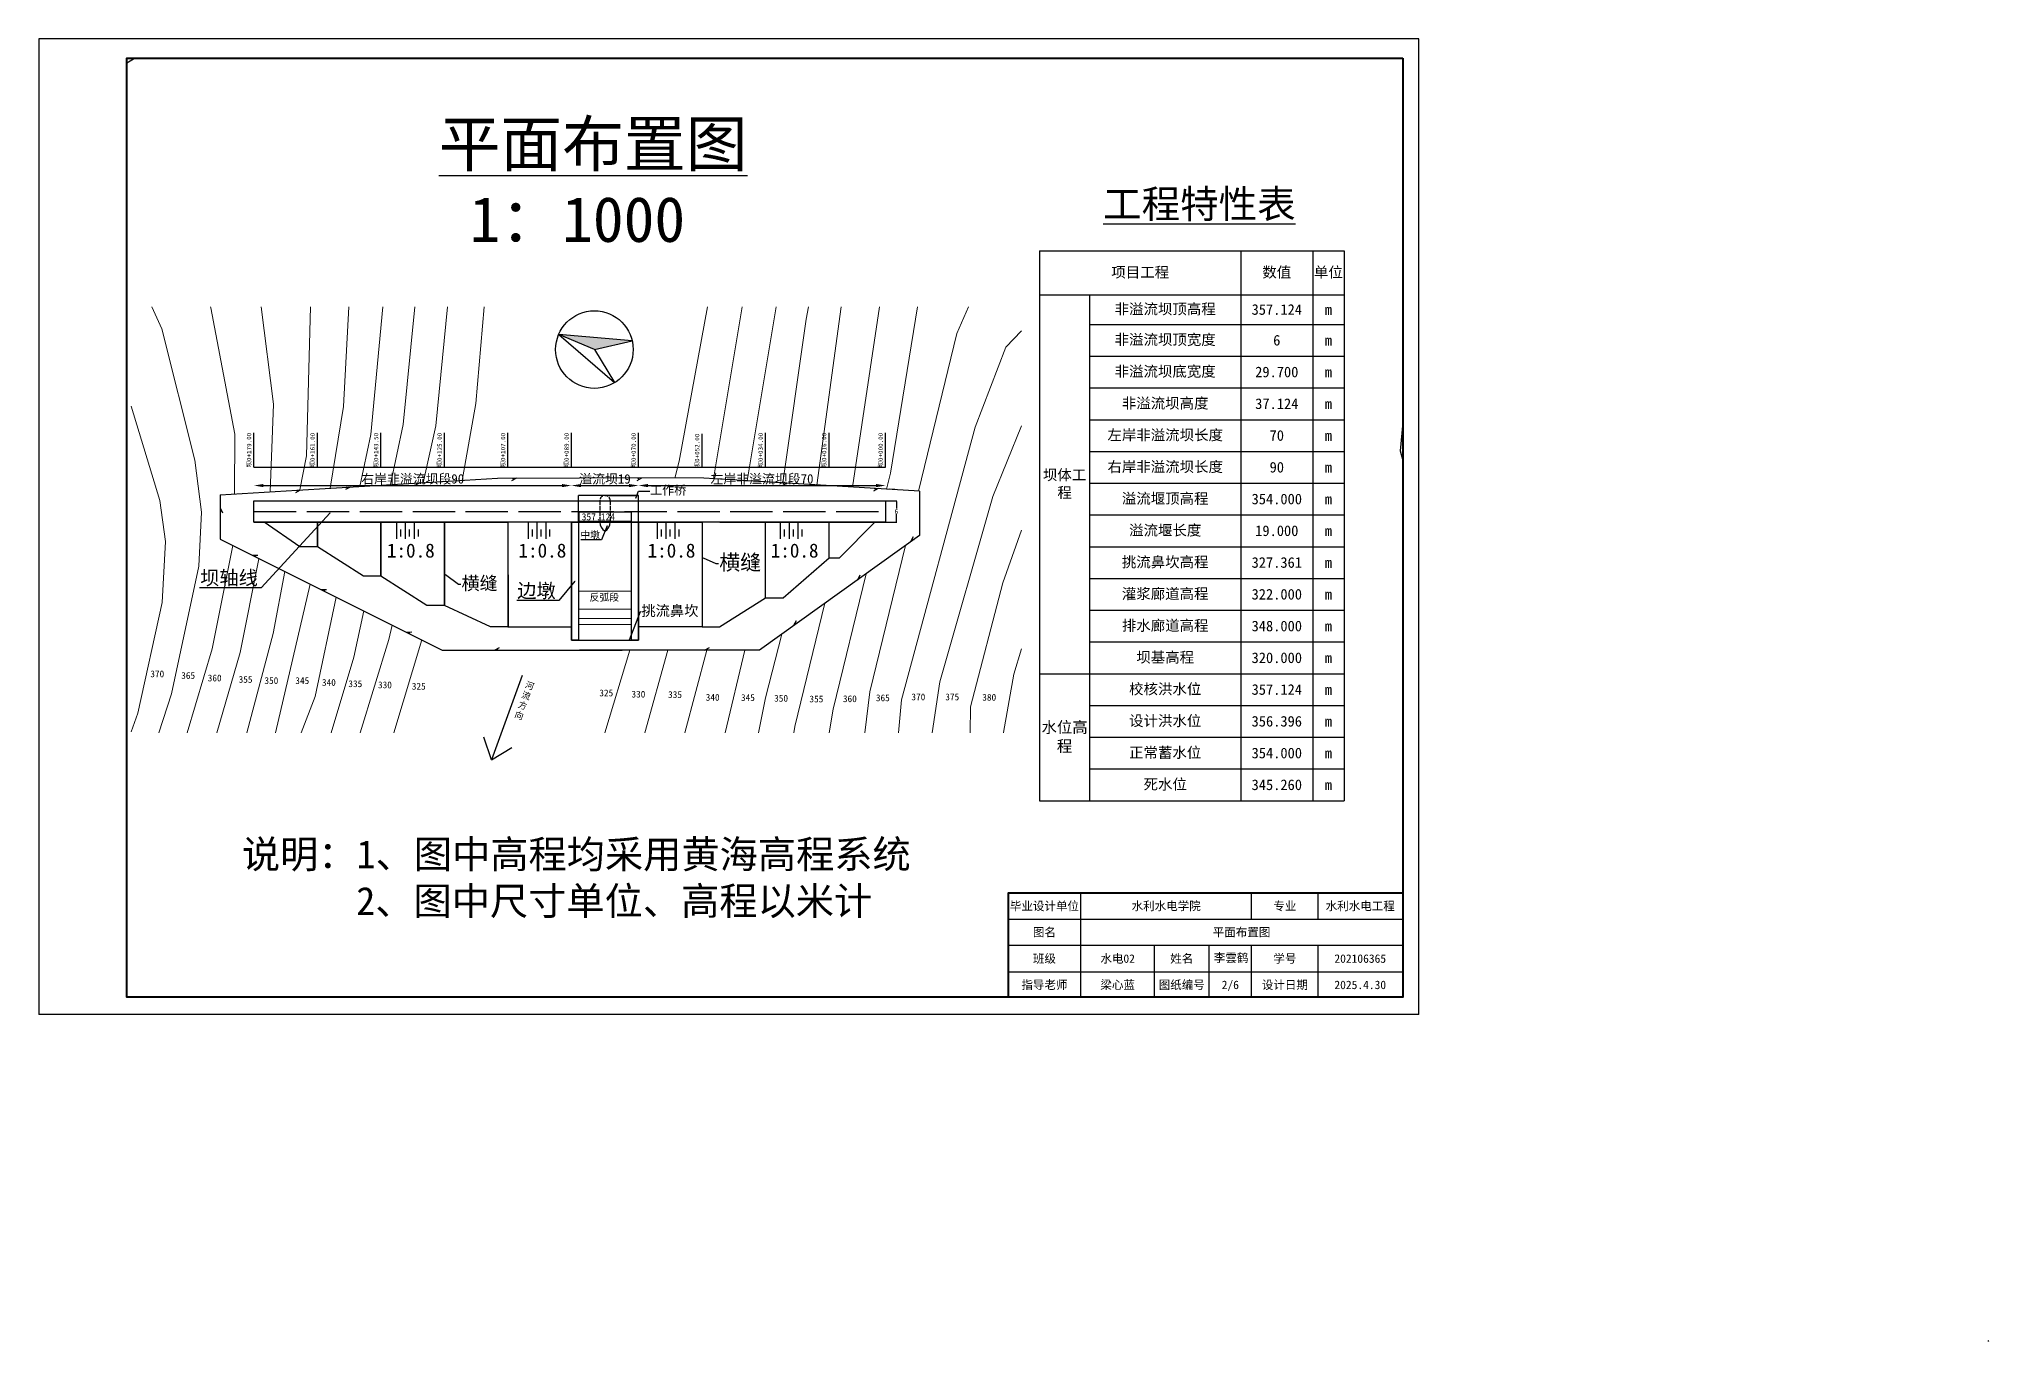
# Model space of a CAD drawing. Extents: x -40496 to 18830, y -938 to 396008.
# Drawn here: x 2824 to 3376, y -267 to 102 of the extents above; entities that cross this region are included whole.
import ezdxf
from ezdxf import colors
from ezdxf.entities.mleader import LeaderData, LeaderLine
from ezdxf.math import Vec2, Vec3

# ---------------------------------------------------------------- set-up
doc = ezdxf.new("R2010")
doc.units = 0
doc.header["$MEASUREMENT"] = 0
doc.linetypes.add('ACAD_ISO02W100', pattern=[15, 12, -3])
for name, color, linetype in [('Contour_Line_Intermediate', 7, 'Continuous'), ('Contour_Line_Major', 7, 'Continuous'), ('Contour_Line_Minor', 7, 'Continuous'), ('坝体', 7, 'Continuous')]:
    doc.layers.add(name, color=color, linetype=linetype)
doc.styles.get("Standard").update_dxf_attribs({"font": 'simfang.ttf'})
doc.dimstyles.get("Standard").update_dxf_attribs({"dimtxt": 0.1, "dimasz": 0.18, "dimexe": 0.18, "dimexo": 0.0625, "dimgap": 0.09, "dimtad": 1, "dimtih": 1, "dimtoh": 1, "dimdec": 4, "dimzin": 0, "dimdsep": 46, "dimtxsty": 'Standard', "dimcen": 0.09, "dimadec": 0, "dimazin": 0, "dimtfac": 1, "dimtdec": 4, "dimtofl": 0, "dimtmove": 0, "dimatfit": 3, "dimfxl": 1, "dimtolj": 1, "dimtzin": 0, "dimarcsym": 0})

msp = doc.modelspace()

# ---------------------------------------------------------------- texts
for s, width, gutter_width, heights, insert, char_height, attachment_point in [('{\\fSimSun|b0|i0|c134|p2;\\L平面布置图\\P\\l 1：1000}', 210.5262846, 2.56509, [0], (2936.90103, 78.80269, 6632223.44339), 12.8254397, 1), ('357.124', 6.7529582, 1, [0], (2977.39695, -32.3071, -1436431.64712), 1.9922, 1), ('1:0.8', 12.3496849, 2, [0], (2922.20621, -40.88053), 3.9844, 1), ('1:0.8', 12.3496849, 2, [0], (2959.49894, -40.88053), 3.9844, 1), ('1:0.8', 12.3496849, 2, [0], (2996.08176, -40.88053), 3.9844, 1), ('1:0.8', 12.3496849, 2, [0], (3030.97551, -40.88053), 3.9844, 1), ('{\\fSimSun|b0|i0|c134|p2;反弧段}', 11.8324414, 1, [0], (2979.62545, -55.13647, -1033199.93388), 1.9921999, 1), ('370', 6.1932585, 0.64103, [1.18365], (2855.16556, -76.85759, 331483.76186), 1.923077, 1), ('365', 6.1932585, 0.64103, [1.18365], (2863.92005, -77.31472, 331483.76186), 1.923077, 1), ('360', 6.1932585, 0.64103, [1.18365], (2871.43334, -78.03309, 331483.76186), 1.923077, 1), ('355', 6.1932585, 0.64103, [1.18365], (2880.18783, -78.42495, 331483.76186), 1.923077, 1), ('350', 6.1932585, 0.64103, [0], (2887.50511, -78.75146, 331483.76186), 1.923077, 1), ('345', 6.1932585, 0.64103, [0], (2896.26055, -78.7699, 331483.76186), 1.923077, 1), ('340', 6.1932585, 0.64103, [0], (2903.80707, -79.29224, 331483.76186), 1.923077, 1), ('335', 6.1932585, 0.64103, [0], (2911.28913, -79.65934, 331483.76186), 1.923077, 1), ('330', 6.1932585, 0.64103, [0], (2919.69037, -79.98483, 331483.76186), 1.923077, 1), ('325', 6.1932585, 0.64103, [0], (2929.27145, -80.37644, 331483.76186), 1.923077, 1), ('325', 6.1932585, 0.64103, [0], (2982.41877, -82.26516, 331483.76186), 1.923077, 1), ('330', 6.1932585, 0.64103, [0], (2991.5212, -82.60639, 331483.76186), 1.923077, 1), ('335', 6.1932585, 0.64103, [0], (3001.91591, -82.73568, 331483.76186), 1.923077, 1), ('340', 6.1932585, 0.64103, [0], (3012.56821, -83.51957, 331483.76186), 1.923077, 1), ('345', 6.1932585, 0.64103, [0], (3022.55987, -83.58534, 331483.76186), 1.923077, 1), ('350', 6.1932585, 0.64103, [0], (3031.96777, -83.78122, 331483.76186), 1.923077, 1), ('355', 6.1932585, 0.64103, [1.18365], (3041.96357, -83.97715, 331483.76186), 1.923077, 1), ('360', 6.1932585, 0.64103, [1.18365], (3051.45047, -83.9125, 331483.76186), 1.923077, 1), ('365', 6.1932585, 0.64103, [1.18365], (3060.8005, -83.65187, 331483.76186), 1.923077, 1), ('370', 6.1932585, 0.64103, [1.18365], (3070.86341, -83.39363, 331483.76186), 1.923077, 1), ('375', 6.1932585, 0.64103, [1.18365], (3080.46922, -83.39307, 331483.76186), 1.923077, 1), ('380', 6.1932585, 0.64103, [1.18365], (3090.9527, -83.50678, 331483.76186), 1.923077, 1), ('{\\fSimSun|b0|i0|c134|p2;说明：1、图中高程均采用黄海高程系统\\P      2、图中尺寸单位、高程以米计}', 267.0219398, 3.97131, [0], (2881.09503, -124.96858, -4103155.40735), 7.942616, 1), ('{\\fSimSun|b0|i0|c134|p2;毕业设计单位}', 51.8170142, 12.5, [0], (3108.55895, -142.43213, 9268010.64), 2.394, 2), ('{\\fSimSun|b0|i0|c134|p2;水利水电学院}', 36.376, 12.5, [0], (3143.05649, -142.42335, 9268010.64), 2.394, 2), ('{\\fSimSun|b0|i0|c134|p2;专业}', 14.215, 12.5, [0], (3176.69951, -142.42335, 9268010.64), 2.394, 2), ('{\\fSimSun|b0|i0|c134|p2;水利水电工程}', 25.518985, 12.5, [0], (3198.06197, -142.42335, 9268010.64), 2.394, 2), ('{\\fSimSun|b0|i0|c134|p2;图名}', 92.7835927, 12.5, [0], (3108.55895, -149.87135, 9268010.64), 2.394, 2), ('{\\fSimSun|b0|i0|c134|p2;平面布置图}', 68.5, 12.5, [0], (3164.41895, -149.87135, 9268010.64), 2.394, 2), ('{\\fSimSun|b0|i0|c134|p2;班级}', 15.5, 12.5, [0], (3108.55895, -157.31935, 9268010.64), 2.394, 2), ('{\\fSimSun|b0|i0|c134|p2;水电}02', 15.7, 12.5, [0], (3129.30695, -157.31935, 9268010.64), 2.394, 2), ('{\\fSimSun|b0|i0|c134|p2;姓名}', 11.63, 12.5, [0], (3147.4814, -157.31935, 9268010.64), 2.394, 2), ('{\\fSimSun|b0|i0|c134|p2;李雲鹤}', 12.8104942, 12.5, [0], (3161.45413, -157.10885, 9268010.64), 2.394, 2), ('{\\fSimSun|b0|i0|c134|p2;学号}', 14.215, 12.5, [0], (3176.69951, -157.31935, 9268010.64), 2.394, 2), ('202106365', 17.909, 12.5, [0], (3198.06197, -157.31935, 9268010.64), 2.394, 2), ('{\\fSimSun|b0|i0|c134|p2;指导老师}', 15.5, 12.5, [0], (3108.55895, -164.76735, 9268010.64), 2.394, 2), ('{\\fSimSun|b0|i0|c134|p2;梁心蓝}', 15.7, 12.5, [0], (3129.30695, -164.76735, 9268010.64), 2.394, 2), ('{\\fSimSun|b0|i0|c134|p2;图纸编号}', 14.534363, 12.5, [0], (3147.4814, -164.76735, 9268010.64), 2.394, 2), ('2/6', 9.046, 12.5, [0], (3161.23094, -164.76735, 9268010.64), 2.394, 2), ('{\\fSimSun|b0|i0|c134|p2;设计日期}', 14.215, 12.5, [0], (3176.69951, -164.76735, 9268010.64), 2.394, 2), ('2025.4.30', 17.909, 12.5, [0], (3198.06197, -164.76735, 9268010.64), 2.394, 2)]:
    msp.add_mtext_dynamic_manual_height_columns(s, width=width, gutter_width=gutter_width, heights=heights, dxfattribs=dict(insert=insert, char_height=char_height, attachment_point=attachment_point))
for s, width, gutter_width, heights, insert, char_height, attachment_point, rotation in [('{\\fSimSun|b0|i0|c134|p2;坝}0+179.00', 20.0276821, 0.64103, [9.45651], (2883.19011, -19.28359, -258483.46378), 1.2770512, 4, 90), ('{\\fSimSun|b0|i0|c134|p2;坝}0+161.00', 20.0276821, 0.64103, [9.45651], (2901.19666, -19.28359, -258483.46378), 1.2770512, 4, 90), ('{\\fSimSun|b0|i0|c134|p2;坝}0+143.50', 20.0276821, 0.64103, [9.45651], (2919.19666, -19.28359, -258483.46378), 1.2770512, 4, 90), ('{\\fSimSun|b0|i0|c134|p2;坝}0+125.00', 20.0276821, 0.64103, [9.45651], (2937.19666, -19.28359, -258483.46378), 1.2770512, 4, 90), ('{\\fSimSun|b0|i0|c134|p2;坝}0+107.00', 20.0276821, 0.64103, [9.45651], (2955.19011, -19.28359, -258483.46378), 1.2770512, 4, 90), ('{\\fSimSun|b0|i0|c134|p2;坝}0+089.00', 20.0276821, 0.64103, [9.45651], (2973.19012, -19.28359, -258483.46378), 1.2770512, 4, 90), ('{\\fSimSun|b0|i0|c134|p2;坝}0+070.00', 20.0276821, 0.64103, [9.45651], (2992.19012, -19.28359, -258483.46378), 1.2770512, 4, 90), ('{\\fSimSun|b0|i0|c134|p2;坝}0+052.00', 20.0276821, 0.64103, [9.45651], (3010.19012, -19.54024, -258483.46378), 1.2770512, 4, 90), ('{\\fSimSun|b0|i0|c134|p2;坝}0+034.00', 20.0276821, 0.64103, [9.45651], (3028.18357, -19.28359, -258483.46378), 1.2770512, 4, 90), ('{\\fSimSun|b0|i0|c134|p2;坝}0+016.00', 20.0276821, 0.64103, [9.45651], (3046.18357, -19.28359, -258483.46378), 1.2770512, 4, 90), ('{\\fSimSun|b0|i0|c134|p2;坝}0+000.00', 20.0276821, 0.64103, [9.45651], (3062.19012, -19.28359, -258483.46378), 1.2770512, 4, 90), ('{\\fSimSun|b0|i0|c134|p2;河流方向}', 1.7948717, 0.89744, [14.96925], (2961.78481, -79.8906), 1.7948717, 1, 340.5740624)]:
    msp.add_mtext_dynamic_manual_height_columns(s, width=width, gutter_width=gutter_width, heights=heights, dxfattribs=dict(insert=insert, char_height=char_height, attachment_point=attachment_point, rotation=rotation))
at = {"layer": '坝体', "insert": (3125.19757, 59.35382), "char_height": 8, "attachment_point": 1}
msp.add_mtext_dynamic_manual_height_columns('{\\fSimSun|b0|i0|c134|p2;\\L工程特性表}', width=58.1436307, gutter_width=15, heights=[0], dxfattribs=at)

# ---------------------------------------------------------------- blocks, each defined once
blk = doc.blocks.new('*D32')
at = {"color": 0, "lineweight": -2, "transparency": 16777216}
for p, q in [((3063.58, -28.79), (3066.77, -28.79)), ((3066.59, -28.97), (3066.59, -30.99)), ((3066.59, -34.61), (3066.59, -32.59)), ((3063.58, -34.79), (3066.77, -34.79))]:
    blk.add_line(p, q, dxfattribs=at)
at = {"color": 0, "transparency": 16777216}
for points in [[(3066.56, -28.97), (3066.62, -28.97), (3066.59, -28.79)], [(3066.56, -34.61), (3066.62, -34.61), (3066.59, -34.79)]]:
    blk.add_solid(points, dxfattribs=at)
at = {"layer": 'Defpoints', "color": 0, "transparency": 16777216}
for p in [(3063.52, -28.79), (3063.52, -34.79), (3066.59, -34.79)]:
    blk.add_point(p, dxfattribs=at)
at = {"color": 0, "transparency": 16777216, "insert": (3066.59, -31.79), "char_height": 0.1, "width": 0.2943, "attachment_point": 5}
blk.add_mtext('\\A1;{\\H14x;6}', dxfattribs=at)
blk = doc.blocks.new('*T46')
at = {"layer": '坝体', "color": 0, "linetype": 'ByBlock', "lineweight": -2, "transparency": 16777216}
for p, q in [((0, 0), (86.28, 0)), ((0, 0), (0, -155.85)), ((57.01, 0), (57.01, -155.85)), ((77.42, 0), (77.42, -155.85)), ((86.28, 0), (86.28, -155.85)), ((0, -12.44), (86.28, -12.44)), ((14.17, -12.44), (14.17, -155.85)), ((14.17, -20.85), (86.28, -20.85)), ((14.17, -29.85), (86.28, -29.85)), ((14.17, -38.85), (86.28, -38.85)), ((14.17, -47.85), (86.28, -47.85)), ((14.17, -56.85), (86.28, -56.85)), ((14.17, -65.85), (86.28, -65.85)), ((14.17, -74.85), (86.28, -74.85)), ((14.17, -83.85), (86.28, -83.85)), ((14.17, -92.85), (86.28, -92.85)), ((14.17, -101.85), (86.28, -101.85)), ((14.17, -110.85), (86.28, -110.85)), ((0, -119.85), (86.28, -119.85)), ((14.17, -128.85), (86.28, -128.85)), ((14.17, -137.85), (86.28, -137.85)), ((14.17, -146.85), (86.28, -146.85)), ((0, -155.85), (86.28, -155.85))]:
    blk.add_line(p, q, dxfattribs=at)
at = {"layer": '坝体', "color": 0, "transparency": 16777216, "attachment_point": 5}
for s, insert, char_height, width in [('{\\fSimSun|b0|i0|c134|p2;项目工程}', (28.51, -6.22), 3, 56.8926), ('{\\fSimSun|b0|i0|c134|p2;数值}', (67.22, -6.22), 3, 20.2908), ('{\\fSimSun|b0|i0|c134|p2;单位}', (81.85, -6.22), 3, 8.7342), ('{\\fSimSun|b0|i0|c134|p2;\\C256;非溢流坝顶高程}', (35.59, -16.65), 3, 42.7272), ('357.124', (67.22, -16.65), 3, 20.2908), ('m', (81.85, -16.65), 3, 8.7342), ('{\\fSimSun|b0|i0|c134|p2;非溢流坝顶宽度}', (35.59, -25.35), 3, 42.7272), ('6', (67.22, -25.35), 3, 20.2908), ('m', (81.85, -25.35), 3, 8.7342), ('{\\fSimSun|b0|i0|c134|p2;非溢流坝底宽度}', (35.59, -34.35), 3, 42.7272), ('29.700', (67.22, -34.35), 3, 20.2908), ('m', (81.85, -34.35), 3, 8.7342), ('{\\fSimSun|b0|i0|c134|p2;非溢流坝高度}', (35.59, -43.35), 3, 42.7272), ('37.124', (67.22, -43.35), 3, 20.2908), ('m', (81.85, -43.35), 3, 8.7342), ('{\\fSimSun|b0|i0|c134|p2;左岸非溢流坝长度}', (35.59, -52.35), 3, 42.7272), ('70', (67.22, -52.35), 3, 20.2908), ('m', (81.85, -52.35), 3, 8.7342), ('{\\fSimSun|b0|i0|c134|p2;右岸非溢流坝长度}', (35.59, -61.35), 3, 42.7272), ('90', (67.22, -61.35), 3, 20.2908), ('m', (81.85, -61.35), 3, 8.7342), ('{\\fSimSun|b0|i0|c134|p2;坝体工程}', (7.08, -66.15), 3, 14.0455), ('{\\fSimSun|b0|i0|c134|p2;溢流堰顶高程}', (35.59, -70.35), 3, 42.7272), ('354.000', (67.22, -70.35), 3, 20.2908), ('m', (81.85, -70.35), 3, 8.7342), ('{\\fSimSun|b0|i0|c134|p2;溢流堰长度}', (35.59, -79.35), 3, 42.7272), ('19.000', (67.22, -79.35), 3, 20.2908), ('m', (81.85, -79.35), 3, 8.7342), ('{\\fSimSun|b0|i0|c134|p2;挑流鼻坎高程}', (35.59, -88.35), 3, 42.7272), ('327.361', (67.22, -88.35), 3, 20.2908), ('m', (81.85, -88.35), 3, 8.7342), ('{\\fSimSun|b0|i0|c134|p2;灌浆廊道高程}', (35.59, -97.35), 3, 42.7272), ('322.000', (67.22, -97.35), 3, 20.2908), ('m', (81.85, -97.35), 3, 8.7342), ('{\\fSimSun|b0|i0|c134|p2;排水廊道高程}', (35.59, -106.35), 3, 42.7272), ('348.000', (67.22, -106.35), 3, 20.2908), ('m', (81.85, -106.35), 3, 8.7342), ('{\\fSimSun|b0|i0|c134|p2;坝基高程}', (35.59, -115.35), 3, 42.7272), ('320.000', (67.22, -115.35), 3, 20.2908), ('m', (81.85, -115.35), 3, 8.7342), ('{\\fSimSun|b0|i0|c134|p2;校核洪水位}', (35.59, -124.35), 3, 42.7272), ('357.124', (67.22, -124.35), 3, 20.2908), ('m', (81.85, -124.35), 3, 8.7342), ('{\\fSimSun|b0|i0|c134|p2;设计洪水位}', (35.59, -133.35), 3, 42.7272), ('356.396', (67.22, -133.35), 3, 20.2908), ('m', (81.85, -133.35), 3, 8.7342), ('{\\fSimSun|b0|i0|c134|p2;\\C256;水位高程}', (7.08, -137.85), 3.2051, 14.0455), ('{\\fSimSun|b0|i0|c134|p2;正常蓄水位}', (35.59, -142.35), 3, 42.7272), ('354.000', (67.22, -142.35), 3, 20.2908), ('m', (81.85, -142.35), 3, 8.7342), ('{\\fSimSun|b0|i0|c134|p2;死水位}', (35.59, -151.35), 3, 42.7272), ('345.260', (67.22, -151.35), 3, 20.2908), ('m', (81.85, -151.35), 3, 8.7342)]:
    blk.add_mtext(s, dxfattribs=dict(at, insert=insert, char_height=char_height, width=width))
blk = doc.blocks.new('*D15')
at = {"color": 0, "lineweight": -2, "transparency": 16777216}
for p, q in [((2909.34, 3008.53), (2909.34, 9302.06)), ((2979.34, 3008.22), (2979.34, 9302.06)), ((2912.01, -323.6), (2976.66, -323.6))]:
    blk.add_line(p, q, dxfattribs=at)
at = {"color": 0, "transparency": 16777216}
for points in [[(2912.01, -323.16), (2912.01, -324.05), (2909.34, -323.6)], [(2976.66, -323.16), (2976.66, -324.05), (2979.34, -323.6)]]:
    blk.add_solid(points, dxfattribs=at)
at = {"layer": 'Defpoints', "color": 0, "transparency": 16777216}
for p in [(2979.34, -323.6), (2909.34, -333.72), (2979.34, -334.02)]:
    blk.add_point(p, dxfattribs=at)
at = {"color": 0, "transparency": 16777216, "insert": (2944.34, -321.85), "char_height": 2.6738, "attachment_point": 5}
blk.add_mtext('\\A1;{\\fSimSun|b0|i0|c134|p2;左岸非溢流坝段}70', dxfattribs=at)
blk = doc.blocks.new('*D16')
at = {"color": 0, "lineweight": -2, "transparency": 16777216}
for p, q in [((2800.34, 3008.5), (2800.34, 9302.05)), ((2890.34, 3008.11), (2890.34, 9302.05)), ((2803.01, -323.61), (2887.66, -323.61))]:
    blk.add_line(p, q, dxfattribs=at)
at = {"color": 0, "transparency": 16777216}
for points in [[(2803.01, -323.16), (2803.01, -324.05), (2800.34, -323.61)], [(2887.66, -323.16), (2887.66, -324.05), (2890.34, -323.61)]]:
    blk.add_solid(points, dxfattribs=at)
at = {"layer": 'Defpoints', "color": 0, "transparency": 16777216}
for p in [(2890.34, -323.61), (2800.34, -333.75), (2890.34, -334.13)]:
    blk.add_point(p, dxfattribs=at)
at = {"color": 0, "transparency": 16777216, "insert": (2845.34, -321.85), "char_height": 2.6738, "attachment_point": 5}
blk.add_mtext('\\A1;{\\fSimSun|b0|i0|c134|p2;右岸非溢流坝段}90', dxfattribs=at)
blk = doc.blocks.new('*D17')
at = {"color": 0, "lineweight": -2, "transparency": 16777216}
for p, q in [((2890.34, 3012.69), (2890.34, 9302.05)), ((2909.34, 3012.81), (2909.34, 9302.05)), ((2893.01, -323.61), (2906.66, -323.61))]:
    blk.add_line(p, q, dxfattribs=at)
at = {"color": 0, "transparency": 16777216}
for points in [[(2893.01, -323.16), (2893.01, -324.05), (2890.34, -323.61)], [(2906.66, -323.16), (2906.66, -324.05), (2909.34, -323.61)]]:
    blk.add_solid(points, dxfattribs=at)
at = {"layer": 'Defpoints', "color": 0, "transparency": 16777216}
for p in [(2909.34, -323.61), (2890.34, -329.55), (2909.34, -329.43)]:
    blk.add_point(p, dxfattribs=at)
at = {"color": 0, "transparency": 16777216, "insert": (2899.84, -321.86), "char_height": 2.6738, "attachment_point": 5}
blk.add_mtext('\\A1;{\\fSimSun|b0|i0|c134|p2;溢流坝}19', dxfattribs=at)
blk = doc.blocks.new('*D51')
at = {"color": 0, "lineweight": -2, "transparency": 16777216}
for p, q in [((2993.52, 3311.04), (2993.52, 9601.21)), ((3063.52, 3311.04), (3063.52, 9601.21)), ((2996.19, -24.45), (3060.85, -24.45))]:
    blk.add_line(p, q, dxfattribs=at)
at = {"color": 0, "transparency": 16777216}
for points in [[(2996.19, -24), (2996.19, -24.9), (2993.52, -24.45)], [(3060.85, -24), (3060.85, -24.9), (3063.52, -24.45)]]:
    blk.add_solid(points, dxfattribs=at)
at = {"layer": 'Defpoints', "color": 0, "transparency": 16777216}
for p in [(3063.52, -24.45), (2993.52, -31.2), (3063.52, -31.2)]:
    blk.add_point(p, dxfattribs=at)
at = {"color": 0, "transparency": 16777216, "insert": (3028.52, -22.7), "char_height": 2.6738, "attachment_point": 5}
blk.add_mtext('\\A1;{\\fSimSun|b0|i0|c134|p2;左岸非溢流坝段}70', dxfattribs=at)
blk = doc.blocks.new('*D52')
at = {"color": 0, "lineweight": -2, "transparency": 16777216}
for p, q in [((2884.52, 3311.29), (2884.52, 9601.21)), ((2974.52, 3311.04), (2974.52, 9601.21)), ((2887.19, -24.45), (2971.85, -24.45))]:
    blk.add_line(p, q, dxfattribs=at)
at = {"color": 0, "transparency": 16777216}
for points in [[(2887.19, -24.01), (2887.19, -24.9), (2884.52, -24.45)], [(2971.85, -24.01), (2971.85, -24.9), (2974.52, -24.45)]]:
    blk.add_solid(points, dxfattribs=at)
at = {"layer": 'Defpoints', "color": 0, "transparency": 16777216}
for p in [(2974.52, -24.45), (2884.52, -30.95), (2974.52, -31.2)]:
    blk.add_point(p, dxfattribs=at)
at = {"color": 0, "transparency": 16777216, "insert": (2929.52, -22.7), "char_height": 2.6738, "attachment_point": 5}
blk.add_mtext('\\A1;{\\fSimSun|b0|i0|c134|p2;右岸非溢流坝段}90', dxfattribs=at)
blk = doc.blocks.new('*D53')
at = {"color": 0, "lineweight": -2, "transparency": 16777216}
for p, q in [((2974.52, 3311.04), (2974.52, 9601.21)), ((2993.52, 3311.04), (2993.52, 9601.21)), ((2977.19, -24.45), (2990.85, -24.45))]:
    blk.add_line(p, q, dxfattribs=at)
at = {"color": 0, "transparency": 16777216}
for points in [[(2977.19, -24.01), (2977.19, -24.9), (2974.52, -24.45)], [(2990.85, -24.01), (2990.85, -24.9), (2993.52, -24.45)]]:
    blk.add_solid(points, dxfattribs=at)
at = {"layer": 'Defpoints', "color": 0, "transparency": 16777216}
for p in [(2993.52, -24.45), (2974.52, -31.2), (2993.52, -31.2)]:
    blk.add_point(p, dxfattribs=at)
at = {"color": 0, "transparency": 16777216, "insert": (2984.02, -22.71), "char_height": 2.6738, "attachment_point": 5}
blk.add_mtext('\\A1;{\\fSimSun|b0|i0|c134|p2;溢流坝}19', dxfattribs=at)

# ---------------------------------------------------------------- dimensions: what is measured, and where the dimension line sits
for base, p1, p2, text, picture, middle in [((2974.52011, -24.45394), (2884.52002, -30.95215), (2974.52011, -31.20045), '{\\fSimSun|b0|i0|c134|p2;右岸非溢流坝段}90', '*D52', (2929.52007, -22.6988)), ((2993.52011, -24.45394), (2974.52011, -31.20045), (2993.52011, -31.20045), '{\\fSimSun|b0|i0|c134|p2;溢流坝}19', '*D53', (2984.02011, -22.70626)), ((3063.52011, -24.4502), (2993.52011, -31.20045), (3063.52011, -31.20045), '{\\fSimSun|b0|i0|c134|p2;左岸非溢流坝段}70', '*D51', (3028.52011, -22.69505)), ((2890.33776, -323.60877), (2800.33776, -333.74598), (2890.33776, -334.13335), '{\\fSimSun|b0|i0|c134|p2;右岸非溢流坝段}90', '*D16', (2845.33776, -321.85363)), ((2909.33737, -323.60877), (2890.33776, -329.55464), (2909.33737, -329.43212), '{\\fSimSun|b0|i0|c134|p2;溢流坝}19', '*D17', (2899.83757, -321.86109)), ((2979.33776, -323.60293), (2909.33776, -333.71751), (2979.33776, -334.02377), '{\\fSimSun|b0|i0|c134|p2;左岸非溢流坝段}70', '*D15', (2944.33776, -321.84779))]:
    dim = msp.add_linear_dim(base=base, p1=p1, p2=p2, text=text, dimstyle='Standard', override={"dimscale": 53475.905951, "dimtxt": 5e-05, "dimasz": 5e-05, "dimgap": 0})
    dim.commit()
    dim.dimension.update_dxf_attribs({"geometry": picture, "text_midpoint": middle})
dim = msp.add_linear_dim(base=(3066.59294, -34.78991), p1=(3063.52001, -28.78991), p2=(3063.52001, -34.78991), angle=90, text='{\\H14x;6}', dimstyle='Standard')
dim.commit()
dim.dimension.update_dxf_attribs({"geometry": '*D32', "text_midpoint": (3066.59294, -31.78991)})

# ---------------------------------------------------------------- hatches: boundary and pattern name
h = msp.add_hatch(color=256)
h.dxf.hatch_style = 1
h.paths.add_polyline_path([(2970.89631, 18.40316), (2981.00382, 14.09169), (2991.71614, 16.54046)])
h = msp.add_hatch(color=250)
h.dxf.hatch_style = 1
h.paths.add_polyline_path([(2970.89631, 18.40316), (2981.00382, 14.09169), (2991.71614, 16.54046)])

# ---------------------------------------------------------------- linework, layer by layer
for p, q in [((2970.89631, 18.40316), (2986.73636, 4.71681)), ((2991.71614, 16.54046), (2970.89631, 18.40316)), ((2981.00382, 14.09169), (2970.89631, 18.40316)), ((2981.00382, 14.09169), (2991.71614, 16.54046)), ((2981.00382, 14.09169), (2986.73636, 4.71681)), ((2884.52001, -19.28359), (2884.52001, -9.49914)), ((2902.52656, -19.28359), (2902.52656, -9.49914)), ((2920.52655, -19.28359), (2920.52655, -9.49914)), ((2938.52655, -19.28359), (2938.52655, -9.49914)), ((2956.52, -19.28359), (2956.52, -9.49914)), ((2974.52001, -19.28359), (2974.52001, -9.49914)), ((2993.52001, -19.28359), (2993.52001, -9.49914)), ((3011.52001, -19.28359), (3011.52001, -9.75578)), ((3029.51346, -19.28359), (3029.51346, -9.49914)), ((3047.51346, -19.28359), (3047.51346, -9.49914)), ((3063.52001, -19.28359), (3063.52001, -9.49914)), ((2884.52001, -19.28359), (3063.52001, -19.28359)), ((2874.90464, -27.05162, 551969.68016), (2896.76104, -25.75852, 551967.78539)), ((2874.90464, -27.05162, 551969.68016), (2874.90464, -39.67277, 551969.68016)), ((2897.65716, -25.77389, 477771.01513), (2896.26566, -26.51409, -427889.64776)), ((2896.96141, -26.14399, 24940.68369), (2896.59366, -25.77757, 492533.68895)), ((2896.76104, -25.75852, 551967.78539), (2915.81311, -24.63134, 551966.13373)), ((2911.83435, -24.86673, 551966.47866), (2910.44285, -25.60694, -353694.18423)), ((2911.1386, -25.23684, 99136.14721), (2910.77085, -24.87042, 566729.15248)), ((2915.81311, -24.63134, 551966.13373), (2925.21504, -24.07509, 551965.31866)), ((2925.21504, -24.07509, 551965.31866), (2934.87849, -23.50337, 551964.48092)), ((2931.51646, -23.67534, 477771.01513), (2930.12496, -24.41554, -427889.64776)), ((2930.82071, -24.04544, 24940.68369), (2930.5346, -23.76037, 388728.32622)), ((2934.87849, -23.50337, 551964.48092), (2953.5669, -22.3977, 551962.86079)), ((2953.5669, -22.3977, 551962.86079), (2976.75877, -22.27545, 62033.20821)), ((2958.91168, -22.37919, 477771.01513), (2957.52017, -23.11939, -427889.64776)), ((2958.21592, -22.74929, 24940.68369), (2957.84817, -22.38287, 492533.68895)), ((2976.52001, -34.78991), (2976.52001, -27.23638)), ((2993.52001, -27.28991), (2976.52001, -27.28991)), ((3012.05325, -22.3977, 551962.86079), (2976.75877, -22.27545, 62033.20821)), ((2984.02001, -27.28991), (2993.52001, -27.28991)), ((2994.40601, -22.33657, 306998.0345), (2993.01451, -23.07678, -598662.62839)), ((2993.71026, -22.70668, -145832.29695), (2993.34251, -22.34026, 321760.70832)), ((2993.52001, -34.78991), (2993.52001, -27.28991)), ((3030.74167, -23.50337, 551964.48092), (3012.05325, -22.3977, 551962.86079)), ((3040.40512, -24.07509, 551965.31866), (3030.74167, -23.50337, 551964.48092)), ((3035.57339, -23.78923, 551964.89979), (3034.18189, -24.52943, -353695.7631)), ((3034.87764, -24.15933, 99134.56835), (3034.50989, -23.79291, 566727.57361)), ((3049.80705, -24.63134, 551966.13373), (3040.40512, -24.07509, 551965.31866)), ((3073.13539, -26.00116), (3049.80705, -24.63134, 551966.13373)), ((3061.47122, -25.31625, 275983.06687), (3060.07972, -26.05645, -629677.59602)), ((3060.77547, -25.68635, -176847.26458), (3060.40772, -25.31993, 290745.74069)), ((3066.11855, -25.59638, 551967.54781), (3064.627, -25.50814, 551967.4185)), ((3073.13539, -26.00116), (3073.13539, -38.62094)), ((2874.90464, -30.77731, 551969.68016), (2875.64484, -32.16882, -353690.98273)), ((2875.27474, -31.47307, 99139.34872), (2874.90832, -31.84082, 566732.35398)), ((2976.7209, -34.61303, -1436431.64712), (2976.7209, -31.88355, -1436431.64712)), ((2976.7209, -31.88355, -1436431.64712), (2991.41023, -31.92905, -1436431.64712)), ((2991.41023, -31.92905, -1436431.64712), (2991.41023, -34.61303, -1436431.64712)), ((2884.52002, -34.78991), (2954.52002, -34.78991)), ((2924.92795, -34.78991), (2924.92795, -39.55736)), ((2926.13919, -38.86104), (2926.13919, -36.87888)), ((2927.42365, -34.78991), (2927.42365, -39.55736)), ((2928.63489, -38.86104), (2928.63489, -36.87888)), ((2929.91918, -34.78991), (2929.91918, -39.55736)), ((2931.13042, -38.86104), (2931.13042, -36.87888)), ((2962.22068, -34.78991), (2962.22068, -39.55736)), ((2963.43192, -38.86104), (2963.43192, -36.87888)), ((2964.71638, -34.78991), (2964.71638, -39.55736)), ((2965.92762, -38.86104), (2965.92762, -36.87888)), ((2967.21191, -34.78991), (2967.21191, -39.55736)), ((2968.42315, -38.86104), (2968.42315, -36.87888)), ((2976.52001, -34.78991), (2991.52001, -34.78991)), ((2991.41023, -34.61303, -1436431.64712), (2976.7209, -34.61303, -1436431.64712)), ((2982.52001, -34.78991), (2985.52001, -34.78991)), ((2998.8035, -34.78991), (2998.8035, -39.55736)), ((3000.01474, -38.86104), (3000.01474, -36.87888)), ((3001.2992, -34.78991), (3001.2992, -39.55736)), ((3002.51044, -38.86104), (3002.51044, -36.87888)), ((3003.79473, -34.78991), (3003.79473, -39.55736)), ((3005.00596, -38.86104), (3005.00596, -36.87888)), ((3016.52453, -34.78991), (3063.52001, -34.78991)), ((3073.13539, -38.62094), (3027.77162, -71.06657, -427889.64776)), ((3033.69725, -34.78991), (3033.69725, -39.55736)), ((3034.90848, -38.86104), (3034.90848, -36.87888)), ((3036.19294, -34.78991), (3036.19294, -39.55736)), ((3037.40418, -38.86104), (3037.40418, -36.87888)), ((3038.68847, -34.78991), (3038.68847, -39.55736)), ((3039.89971, -38.86104), (3039.89971, -36.87888)), ((2874.90464, -39.67277, 551969.68016), (2937.84854, -71.06657, -427889.64776)), ((2884.02034, -44.22009, 106388.41215), (2885.59593, -44.17876, -799272.25073)), ((2884.80813, -44.19943, -346441.91929), (2884.97368, -44.69146, 121151.08597)), ((3070.73964, -40.33446, -22597.73295), (3071.44083, -38.9229, -928258.39584)), ((3071.09024, -39.62868, -475428.06439), (3071.60252, -39.71278, -7835.05913)), ((3055.63404, -51.13848, -586227.61381), (3056.33523, -49.72691, -1491888.2767)), ((2903.52775, -53.94879, 106388.41215), (2905.10334, -53.90746, -799272.25073)), ((2904.31554, -53.92812, -346441.91929), (2904.48109, -54.42016, 121151.08597)), ((2976.51494, -54.32353), (2991.52168, -54.39239)), ((3055.98463, -50.43269, -1039057.94525), (3056.49691, -50.51679, -571464.93999)), ((2976.51392, -59.38201), (2991.52066, -59.45088)), ((2927.65563, -65.98898, 106388.41215), (2929.23122, -65.94765, -799272.25073)), ((2928.44342, -65.96832, -346441.91929), (2928.60897, -66.46035, 121151.08597)), ((2976.5129, -63.76769), (2991.52001, -63.8709)), ((2976.51327, -62.08121), (2991.52001, -62.15007)), ((3037.55914, -64.06622, -335569.72519), (3038.26034, -62.65465, -1241230.38808)), ((3037.90974, -63.36043, -788400.05664), (3038.42202, -63.44453, -320807.05137)), ((2937.84854, -71.06657, -427889.64776), (2988.86139, -71.06657, 62033.20821)), ((2952.70065, -71.06657, -285251.27493), (2954.09215, -70.32636, -1190911.93781)), ((2953.3964, -70.69646, -738081.60637), (2953.76415, -71.06288, -270488.60111)), ((3027.77162, -71.06657, -427889.64776), (2976.75877, -71.06657, 62033.20821)), ((3012.20283, -71.06657, -278368.41546), (3013.59434, -70.32636, -1184029.07835)), ((3012.89859, -70.69646, -731198.7469), (3013.26634, -71.06288, -263605.74164)), ((2960.55534, -78.30421), (2951.80404, -102.17308)), ((2951.80404, -102.17308), (2949.63669, -95.77968)), ((2951.80404, -102.17308), (2957.59038, -98.69582)), ((3118.86645, -169.45727, 9221194.65613), (3118.86645, -139.94955, 9268010.64)), ((3167.24653, -147.39755, 9268010.64), (3167.24653, -139.94955, 9268010.64)), ((3186.15248, -147.39755, 9268010.64), (3186.15248, -139.94955, 9268010.64)), ((3139.74745, -169.45727, 9268010.64), (3139.74745, -154.84555, 9268010.64)), ((3155.21535, -169.45727, 9268010.64), (3155.21535, -154.84555, 9268010.64)), ((3167.24653, -169.45727, 9221194.65613), (3167.24653, -154.84555, 9268010.64)), ((3186.15248, -169.45727, 9221194.65613), (3186.15248, -154.84555, 9268010.64)), ((3098.25145, -169.45727, 9221194.65613), (3098.25145, -162.29355, 9268010.64)), ((3098.25145, -162.29355, 9268010.64), (3209.97145, -162.29355, 9268010.64)), ((3214.62645, -174.39655, 9268010.64), (2823.60645, -174.39655, 9268010.64))]:
    msp.add_line(p, q)
at = {"linetype": 'ACAD_ISO02W100'}
msp.add_line((2884.52002, -31.78991), (3063.52001, -31.78991), dxfattribs=at)
at = {"linetype": 'ACAD_ISO02W100', "ltscale": 0.1}
for p, q in [((2982.52001, -28.78991), (2982.52001, -34.78991)), ((2985.52001, -28.78991), (2985.52001, -34.78991))]:
    msp.add_line(p, q, dxfattribs=at)
at = {"lineweight": 40}
msp.add_line((3098.25145, -139.94955, 9268010.64), (3098.25145, -169.45727, 9221194.65613), dxfattribs=at)
at = {"elevation": 9268010.64}
for points in [[(3214.62645, -174.39655), (3214.62645, 102.11045), (2823.60645, 102.11045), (2823.60645, -174.39655)], [(3098.25145, -150.41213), (3098.25145, -139.94955), (3098.25145, -142.43213)], [(3209.97145, -147.39755), (3098.25145, -147.39755), (3098.25145, -149.87135)], [(3209.97145, -154.84555), (3098.25145, -154.84555), (3098.25145, -147.39755)], [(3098.25145, -157.31935), (3098.25145, -154.84555), (3098.25145, -162.29355), (3098.25145, -164.76735)]]:
    msp.add_lwpolyline(points, dxfattribs=at)
at = {"lineweight": 40, "elevation": 9221194.65613}
msp.add_lwpolyline([(3210.12135, 96.67094), (3210.12135, -169.45727), (2848.48371, -169.45727), (2848.48371, 96.67094)], close=True, dxfattribs=at)
for points in [[(2884.52002, -28.78991), (3063.52001, -28.78991), (3063.52001, -34.78991), (2884.52002, -34.78991), (2884.52002, -28.78991)], [(2902.52657, -34.78991), (2902.52657, -41.7895), (2897.52657, -41.7895), (2887.4176, -34.78991), (2902.52657, -34.78991)], [(2920.52657, -34.78991), (2920.52657, -50.12843), (2915.52657, -50.12843), (2902.52657, -41.7895), (2902.52657, -34.78991), (2920.52657, -34.78991)], [(2938.52657, -34.78991), (2938.52657, -58.46735), (2933.52657, -58.46735), (2920.52657, -50.12843), (2920.52657, -34.78991), (2938.52657, -34.78991)], [(2956.52002, -34.78991), (2956.52657, -64.48991), (2951.52657, -64.48991), (2938.52657, -58.46735), (2938.52657, -34.78991), (2956.52002, -34.78991)], [(2974.52001, -34.78991), (2974.52001, -68.29391), (2993.52001, -68.29391)], [(2974.52001, -34.78991), (2974.52001, -68.29391), (2993.52001, -68.29391), (2993.52001, -34.78991)], [(2974.52001, -34.78991), (2976.52001, -34.78991), (2976.51262, -68.29391), (2974.52001, -68.29391), (2974.52001, -34.78991)], [(2991.52001, -34.78991), (2993.52001, -34.78991), (2993.51262, -68.29391), (2991.52001, -68.29391), (2991.52001, -34.78991)], [(3011.52001, -34.78991), (3011.51346, -64.48991), (3016.51346, -64.48991), (3029.51346, -56.27616), (3029.51346, -34.78991), (3011.52001, -34.78991)], [(3029.51346, -56.27616), (3034.51346, -56.27616), (3047.51346, -44.90328), (3047.51346, -34.78991), (3029.51346, -34.78991)], [(3047.51346, -44.90328), (3050.51346, -44.90328), (3060.50638, -34.78991)], [(3011.51346, -64.48991), (3016.51346, -64.48991)]]:
    msp.add_lwpolyline(points)
for points in [[(2974.52001, -34.78991), (2956.52002, -34.78991), (2956.52002, -64.48991), (2974.52001, -64.48991)], [(2993.52001, -34.78991), (3011.52001, -34.78991), (3011.52001, -64.48991), (2993.52001, -64.48991)]]:
    msp.add_lwpolyline(points, close=True)
at = {"lineweight": 40, "elevation": 9268010.64}
msp.add_lwpolyline([(3209.97145, -139.94955), (3098.25145, -139.94955), (3098.25145, -142.42335)], dxfattribs=at)
msp.add_circle((2981.00382, 14.09169), 10.98865)
at = {"linetype": 'ACAD_ISO02W100', "ltscale": 0.1}
msp.add_arc((2984.02001, -28.78991), 1.5, 0, 180, dxfattribs=at)
for centre, start, end in [((2985.52001, -34.78991), 180, 240), ((2982.52001, -34.78991), 300, 0)]:
    msp.add_arc(centre, 3, start, end)
at = {"layer": 'Contour_Line_Intermediate', "color": 0, "lineweight": 0}
for points in [[(2878.98118, -26.81044, 1944000), (2879.10077, -9.85584, 1944000), (2872.3471, 25.90434, 1944000), (2872.22965, 26.21829, 1944000)], [(3087.00581, 26.21829, 1944000), (3083.7344, 18.6503, 1944000), (3072.89953, -25.99757, 1944000)], [(2865.62243, -94.57057, 1944000), (2872.67274, -70.76751, 1944000), (2878.50646, -41.46921, 1944000)], [(3069.14326, -41.47624, 1944000), (3059.09432, -82.88552, 1944000), (3057.64204, -94.57057, 1944000)]]:
    msp.add_polyline3d(points, dxfattribs=at)
at = {"layer": 'Contour_Line_Major', "color": 0, "lineweight": 0}
for points in [[(2923.24464, -24.19166, -1296000), (2926.84891, -7.17463, -1296000), (2930.15161, 26.21829, -1296000)], [(3032.5352, 26.21829, -1296000), (3024.35315, -23.13671, -1296000)], [(2906.40833, -94.57057, -1296000), (2912.87994, -73.12711, -1296000), (2915.66031, -60, -1296000)], [(3012.84898, -71.06657, -1296000), (3006.68229, -94.57057, -1296000)]]:
    msp.add_polyline3d(points, dxfattribs=at)
at = {"layer": 'Contour_Line_Minor', "color": 7}
for points in [[(2848.48371, 95.33073, 8123431.68), (2850.34158, 96.4576, 8123431.68), (2850.61542, 96.67094, 8123431.68)], [(3210.12135, -6.56601, 4262122.2), (3209.3713, -14.64799, 4262122.2), (3210.12135, -17.32673, 4262122.2)]]:
    msp.add_polyline3d(points, dxfattribs=at)
at = {"layer": 'Contour_Line_Minor', "color": 0, "lineweight": 0}
for points in [[(2857.58194, -94.57057, 2592000), (2861.17338, -83.46545, 2592000), (2868.8972, -47.29275, 2592000), (2869.6237, -31.98417, 2592000), (2867.78179, -17.30037, 2592000), (2858.37803, 19.94353, 2592000), (2855.6285, 26.21829, 2592000)], [(2897.57524, -25.71035, 648000), (2899.38168, -16.07138, 648000), (2900.52865, 26.21829, 648000)], [(2906.10853, -25.20549, 0), (2909.8863, -2.06311, 0), (2911.37942, 26.21829, 0)], [(2914.52467, -24.70757, -648000), (2917.66046, -10.01373, -648000), (2921.05766, 26.21829, -648000)], [(2932.50287, -23.64392, -1944000), (2936.0296, -7.51622, -1944000), (2939.38844, 26.21829, -1944000)], [(2943.55165, -22.99023, -2592000), (2947.45016, -1.22704, -2592000), (2949.78496, 26.21829, -2592000)], [(3013.07871, 26.21829, -2592000), (3005.02933, -17.49839, -2592000), (3003.76149, -22.36898, -2592000)], [(3022.93744, 26.21829, -1944000), (3014.79353, -22.57538, -1944000)], [(3041.71639, 26.21829, -648000), (3040.99787, 22.7244, -648000), (3034.3909, -23.72612, -648000)], [(3050.92453, 26.21829, 0), (3044.07932, -24.29501, 0)], [(3061.85175, 26.21829, 648000), (3054.14878, -24.88821, 648000)], [(3102.04739, 19.41487, 2592000), (3097.60781, 14.73172, 2592000), (3088.94697, -7.9291, 2592000), (3068.08913, -85.19401, 2592000), (3067.18434, -94.57057, 2592000)], [(2849.68622, -94.22187, 3240000), (2851.59411, -88.96471, 3240000), (2858.47671, -57.63443, 3240000), (2859.42636, -40.26074, 3240000), (2857.83393, -28.70024, 3240000), (2849.68622, -1.97762, 3240000)], [(3102.04739, -7.55037, 3240000), (3093.90433, -27.5635, 3240000), (3078.89059, -80.05423, 3240000), (3076.71948, -94.57057, 3240000)], [(3102.04739, -37.09666, 3888000), (3096.81002, -52.04875, 3888000), (3087.63632, -87.13362, 3888000), (3087.55163, -94.57057, 3888000)], [(2882.55412, -94.57057, 648000), (2889.95369, -66.37814, 648000), (2893.24429, -48.81983, 648000)], [(2890.67046, -94.57057, 0), (2900.49769, -52.43752, 0)], [(2897.89289, -94.57057, -648000), (2901.82834, -84.20059, -648000), (2907.82675, -56.09295, -648000)], [(3046.30218, -57.81292, 648000), (3037.80995, -92.74996, 648000), (3037.48894, -94.57057, 648000)], [(2914.65184, -94.57057, -1944000), (2922.77855, -68.11306, -1944000), (2923.67819, -63.99899, -1944000)], [(2924.17498, -94.57057, -2592000), (2932.06016, -68.17956, -2592000)], [(2991.07388, -71.06657, -2592000), (2983.92494, -94.57057, -2592000)], [(3001.83406, -71.06657, -1944000), (2995.35228, -94.57057, -1944000)], [(3023.62661, -71.06657, -648000), (3018.04942, -94.57057, -648000)], [(3034.12311, -66.52377, 0), (3029.49295, -84.62376, 0), (3027.51711, -94.57057, 0)], [(3102.04739, -70.74468, 4536000), (3099.91215, -77.86741, 4536000), (3096.99776, -94.46848, 4536000), (3097.0002, -94.57057, 4536000)]]:
    msp.add_polyline3d(points, dxfattribs=at)
at = {"layer": 'Contour_Line_Minor', "lineweight": 0}
for points in [[(2889.08504, -26.21266, 1296000), (2890.02727, -1.36028, 1296000), (2886.56596, 26.21829, 1296000)], [(3072.61526, 26.21829, 1296000), (3064.90053, -20.97403, 1296000), (3063.81314, -25.45998, 1296000)], [(2873.99689, -94.57057, 1296000), (2880.58001, -71.80652, 1296000), (2885.93839, -45.17595, 1296000)], [(3057.99861, -49.44725, 1296000), (3048.70641, -87.78137, 1296000), (3047.57309, -94.57057, 1296000)]]:
    msp.add_polyline3d(points, dxfattribs=at)
at = {"layer": 'Contour_Line_Minor', "color": 18, "true_color": 0x000000}
msp.add_polyline3d([(3375.94823, -266.89859, -1196796.96763), (3376.25707, -266.75041, -1196796.96763)], dxfattribs=at)

# ---------------------------------------------------------------- block references
msp.add_blockref('*T46', (3107.19052, 42.07208))

msp.set_redraw_order([(e.dxf.handle, doc.entitydb.next_handle()) for e in msp.query("TEXT MTEXT ATTDEF DIMENSION ARC_DIMENSION")])  # texts and dimensions are drawn at this point

# ---------------------------------------------------------------- leaders
ml = msp.add_multileader_mtext('Standard')
ml.set_content('工作桥', color=256)
ml.set_leader_properties()
ml.build(insert=Vec2(0, 0))
ml.multileader.update_dxf_attribs({"text_right_attachment_type": 6, "dogleg_length": 0.36, "arrow_head_size": 0.18})
ctx = ml.context
ctx.base_point, ctx.char_height, ctx.arrow_head_size, ctx.landing_gap_size, ctx.plane_origin = Vec3(2996.71447, -25.9985, -1657418.80929), 2.5, 0.18, 0.09, Vec3(2992.73709, -28.15751, -1657418.80929)
ctx.right_attachment = 6
notes = []
notes.append((ctx, [(0, (1, 1, 0), (2993.50688, -25.9985, -1657418.80929), (1, 0), 3.20759, [(0, [(2992.73709, -28.15751, -1657418.80929)], 0, [])])]))
ctx.mtext.insert, ctx.mtext.flow_direction = Vec3(2996.80447, -24.52707, -1657418.80929), 5
ml = msp.add_multileader_mtext('Standard')
ml.set_content('{\\fSimSun|b0|i0|c134|p2;坝轴线}', color=256)
ml.set_leader_properties()
ml.build(insert=Vec2(0, 0))
ml.multileader.update_dxf_attribs({"text_right_attachment_type": 6, "dogleg_length": 0.36, "arrow_head_size": 0.35951})
ctx = ml.context
ctx.base_point, ctx.char_height, ctx.arrow_head_size, ctx.landing_gap_size, ctx.plane_origin = Vec3(2868.91113, -50.91228, -1033199.93388), 3.9945473, 0.35951, 0.17975, Vec3(2906.3267, -31.87947, -1033199.93388)
ctx.right_attachment, ctx.text_align_type = 6, 2
notes.append((ctx, [(0, (1, 1, 0), (2886.52575, -53.4072, -1033199.93388), (-1, 0), 0.71902, [(0, [(2906.3267, -31.87947, -1033199.93388)], 0, [])])]))
ctx.mtext.insert, ctx.mtext.alignment, ctx.mtext.flow_direction = Vec3(2885.62697, -48.61375, -1033199.93388), 3, 5
ml = msp.add_multileader_mtext('Standard')
ml.set_content('{\\fSimSun|b0|i0|c134|p2;中墩}', color=256)
ml.set_leader_properties()
ml.build(insert=Vec2(0, 0))
ml.multileader.update_dxf_attribs({"text_right_attachment_type": 6, "dogleg_length": 0.36, "arrow_head_size": 0.17821})
ctx = ml.context
ctx.base_point, ctx.char_height, ctx.arrow_head_size, ctx.landing_gap_size, ctx.plane_origin = Vec3(2977.32629, -38.55052, -513467.57731), 1.9801203, 0.17821, 0.08911, Vec3(2989.96593, -26.7087, -513467.57731)
ctx.right_attachment, ctx.text_align_type = 6, 2
notes.append((ctx, [(0, (1, 1, 0), (2983.03799, -39.79832, -513467.57731), (-1, 0), 0.35642, [(0, [(2984.74326, -35.73147, -513467.57731)], 0, [])])]))
ctx.mtext.insert, ctx.mtext.alignment, ctx.mtext.flow_direction = Vec3(2982.59247, -37.42218, -513467.57731), 3, 5
ml = msp.add_multileader_mtext('Standard')
ml.set_content('{\\fSimSun|b0|i0|c134|p2;横缝}', color=256)
ml.set_leader_properties()
ml.build(insert=Vec2(0, 0))
ml.multileader.update_dxf_attribs({"text_right_attachment_type": 6, "dogleg_length": 0.36, "arrow_head_size": 0.39114})
ctx = ml.context
ctx.base_point, ctx.char_height, ctx.arrow_head_size, ctx.landing_gap_size, ctx.plane_origin = Vec3(3016.20176, -46.53084), 4.3459787, 0.39114, 0.19557, Vec3(3007.91547, -26.8682)
ctx.right_attachment = 6
notes.append((ctx, [(0, (1, 1, 0), (3015.41949, -46.53084), (1, 0), 0.78228, [(0, [(3011.52001, -44.7718)], 0, [])])]))
ctx.mtext.insert, ctx.mtext.flow_direction = Vec3(3016.39733, -44.04222), 5
ml = msp.add_multileader_mtext('Standard')
ml.set_content('{\\fSimSun|b0|i0|c134|p2;横缝}', color=256)
ml.set_leader_properties()
ml.build(insert=Vec2(0, 0))
ml.multileader.update_dxf_attribs({"text_right_attachment_type": 6, "dogleg_length": 0.36, "arrow_head_size": 0.33874})
ctx = ml.context
ctx.base_point, ctx.char_height, ctx.arrow_head_size, ctx.landing_gap_size, ctx.plane_origin = Vec3(2943.17443, -52.38833), 3.7637743, 0.33874, 0.16937, Vec3(2935.9982, -35.35978)
ctx.right_attachment = 6
notes.append((ctx, [(0, (1, 1, 0), (2942.49695, -52.38833), (1, 0), 0.67748, [(0, [(2938.52657, -49.48616)], 0, [])])]))
ctx.mtext.insert, ctx.mtext.flow_direction = Vec3(2943.3438, -50.2331), 5
ml = msp.add_multileader_mtext('Standard')
ml.set_content('{\\fSimSun|b0|i0|c134|p2;边墩}', color=256)
ml.set_leader_properties()
ml.build(insert=Vec2(0, 0))
ml.multileader.update_dxf_attribs({"text_right_attachment_type": 6, "dogleg_length": 0.36, "arrow_head_size": 0.36063})
ctx = ml.context
ctx.base_point, ctx.char_height, ctx.arrow_head_size, ctx.landing_gap_size, ctx.plane_origin = Vec3(2958.85769, -54.52352), 4.0070525, 0.36063, 0.18032, Vec3(2987.58916, -29.35144)
ctx.right_attachment, ctx.text_align_type = 6, 2
notes.append((ctx, [(0, (1, 1, 0), (2970.97577, -57.05983), (-1, 0), 0.72127, [(0, [(2975.67871, -51.29758)], 0, [])])]))
ctx.mtext.insert, ctx.mtext.alignment, ctx.mtext.flow_direction = Vec3(2970.07419, -52.25136), 3, 5
ml = msp.add_multileader_mtext('Standard')
ml.set_content('挑流鼻坎', color=256)
ml.set_leader_properties()
ml.build(insert=Vec2(0, 0))
ml.multileader.update_dxf_attribs({"text_right_attachment_type": 6, "dogleg_length": 0.36, "arrow_head_size": 0.11538})
ctx = ml.context
ctx.base_point, ctx.char_height, ctx.arrow_head_size, ctx.landing_gap_size, ctx.plane_origin = Vec3(2994.28326, -60.16552), 2.961538, 0.11538, 0.05769, Vec3(2990.90899, -68.29391)
ctx.right_attachment = 6
notes.append((ctx, [(0, (1, 1, 0), (2994.05249, -60.16552), (1, 0), 0.23077, [(0, [(2990.90899, -68.29391)], 0, [])])]))
ctx.mtext.insert, ctx.mtext.flow_direction = Vec3(2994.34095, -58.4309), 5
for ctx, leaders in notes:
    for number, flags, end, landing, length, lines in leaders:
        leader = LeaderData()
        leader.index, (leader.has_last_leader_line, leader.has_dogleg_vector, leader.attachment_direction) = number, flags
        leader.last_leader_point, leader.dogleg_vector, leader.dogleg_length = Vec3(end), Vec3(landing), length
        for number, points, colour, breaks in lines:
            line = LeaderLine()
            line.index, line.vertices, line.color, line.breaks = number, Vec3.list(points), colors.encode_raw_color(colour), breaks
            leader.lines.append(line)
        ctx.leaders.append(leader)

doc.saveas('drawing.dxf')
